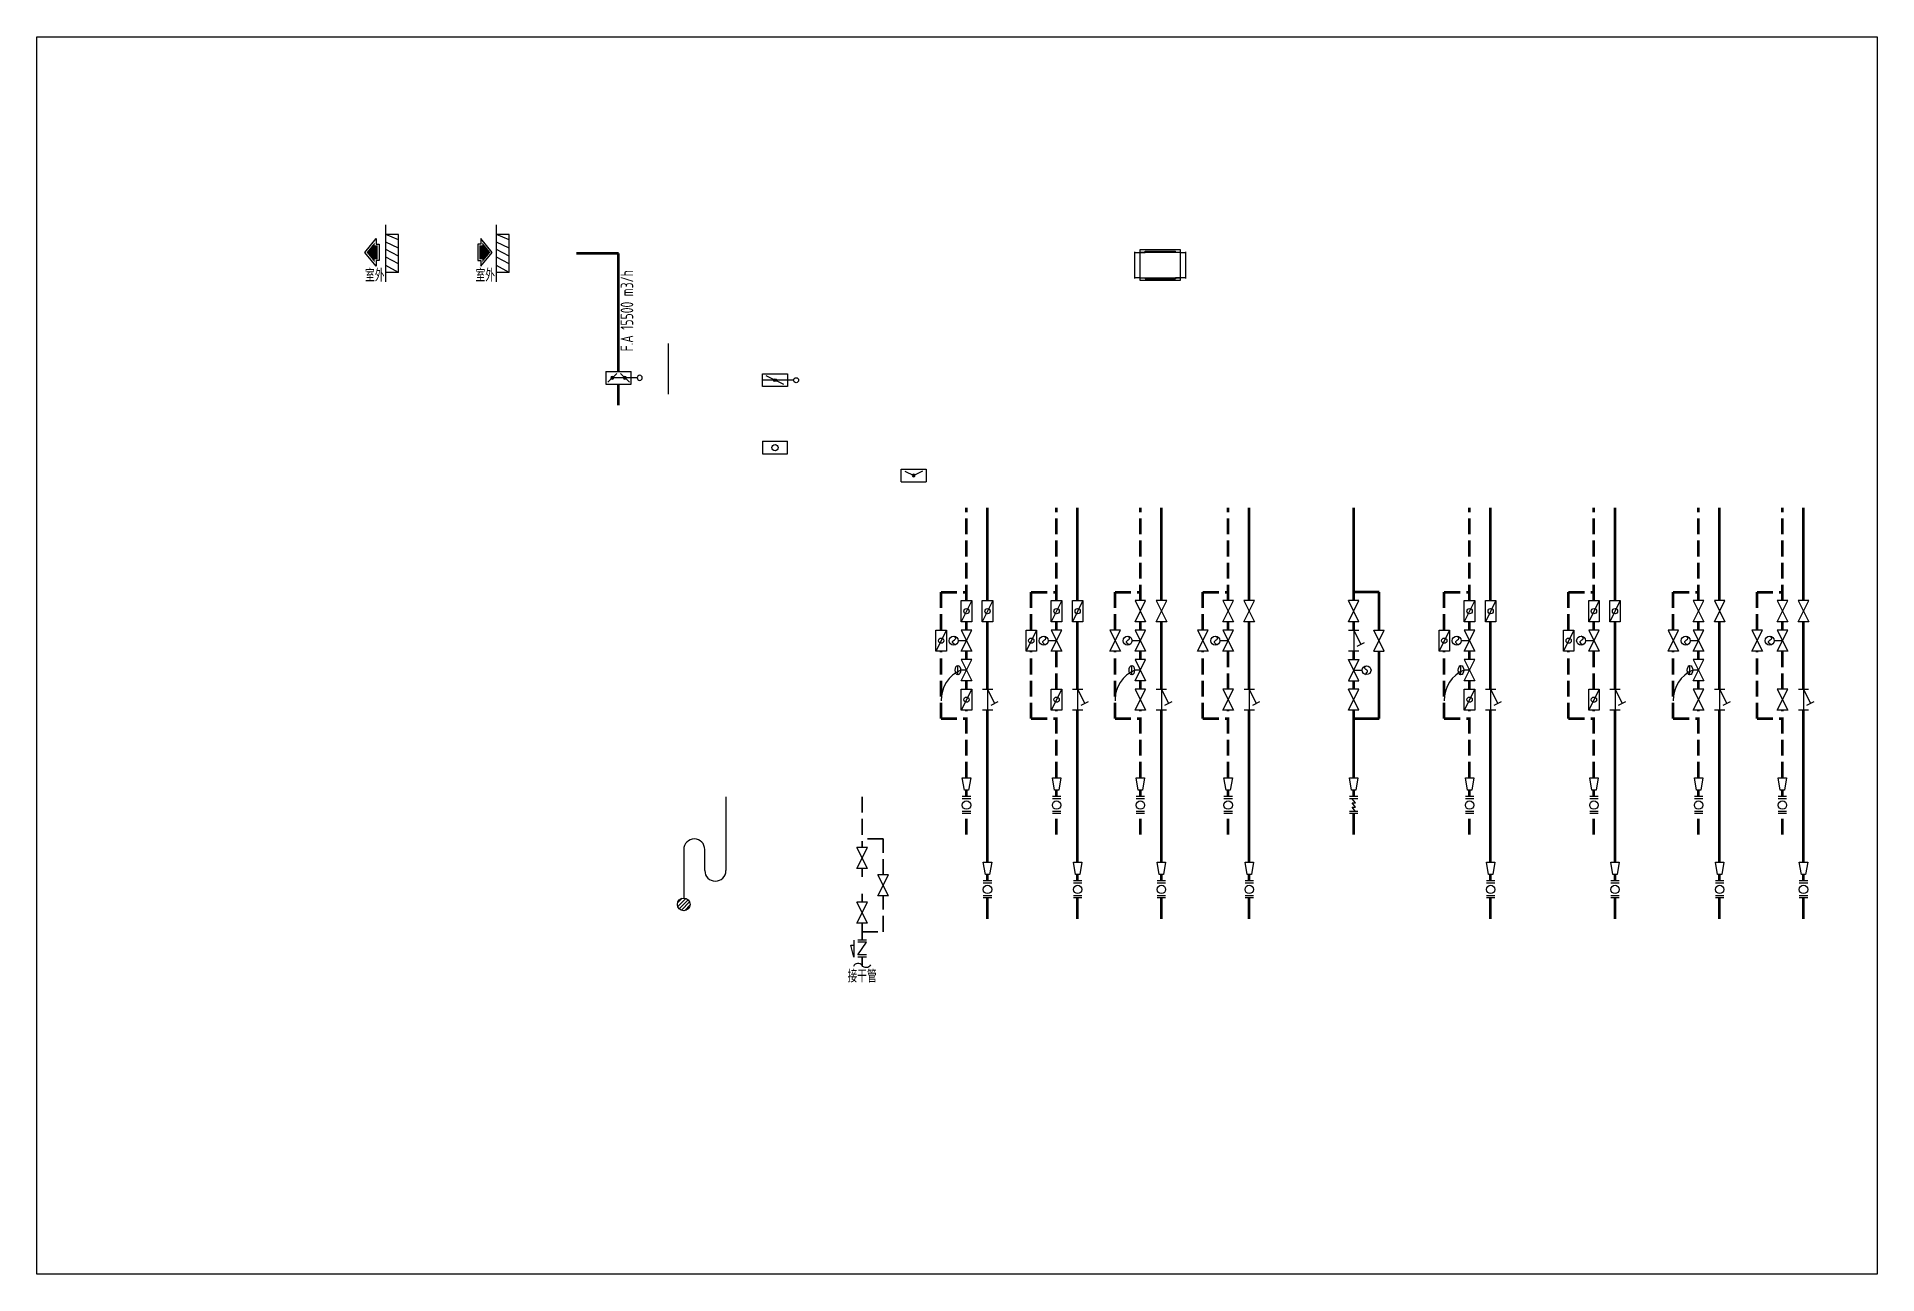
# Model space of a CAD drawing. Header units: millimetres. Extents: x -13522 to 160130, y -106845 to 23204.
# Drawn here: x 22810 to 66480, y -106845 to -77495 of the extents above; entities that cross this region are included whole.
import ezdxf
from ezdxf.enums import TextEntityAlignment as Align

# ---------------------------------------------------------------- set-up
doc = ezdxf.new("R2010")
doc.units = ezdxf.units.MM
doc.set_wipeout_variables(frame=1)
doc.linetypes.add('CONTINOUS', pattern=[0])
doc.linetypes.add('DASH', pattern=[0.35, 0.25, -0.1])
for name, color, linetype in [('0DataFlow-NsCAH', 7, 'Continuous'), ('0DataFlow-NsNT-AHU', 150, 'Continuous'), ('0DataFlow-NsNT-DUCT-DAMPER', 81, 'Continuous'), ('0DataFlow-NsNT-PIPE-TEXT', 2, 'Continuous'), ('0DataFlow-NsNT-PIPE-VALVE', 210, 'Continuous'), ('EQ-TH', 7, 'Continuous')]:
    doc.layers.add(name, color=color, linetype=linetype)
for name, color, linetype, lineweight in [('0DataFlow-NsNT-DUCT-F.A', 80, 'Continuous', 50), ('0DataFlow-NsNT-PIPE-HWR', 201, 'DASH', 50), ('0DataFlow-NsNT-PIPE-HWS', 201, 'Continuous', 50), ('0DataFlow-NsNT-PIPE-LS', 10, 'Continuous', 50), ('0DataFlow-NsNT-PIPE-LWR', 122, 'DASH', 50), ('0DataFlow-NsNT-PIPE-LWS', 122, 'Continuous', 50), ('0DataFlow-NsNT-PIPE-SC', 150, 'DASH', 35)]:
    doc.layers.add(name, color=color, linetype=linetype, lineweight=lineweight)
doc.styles.add('DataFlow', font='tssdeng.shx', dxfattribs={"width": 0.7, "bigfont": 'hztxt.shx'})

msp = doc.modelspace()

# ---------------------------------------------------------------- texts
at = {"style": 'DataFlow', "width": 0.7}
msp.add_text('F.A 15500 m3/h', height=300, rotation=90, dxfattribs=at).set_placement((36963, -84955))

# ---------------------------------------------------------------- blocks, each defined once
blk = doc.blocks.new('NsCAH-AHU-AirInlet')
blk.add_hatch(color=256).paths.add_polyline_path([(-442, 26), (-635, 261), (-635, 190), (-709, 190), (-709, -138), (-635, -138), (-635, -209)])
for p, q in [((-300, -675), (-300, 675)), ((0, 450), (-300, 450)), ((0, 319), (-300, 447)), ((0, -450), (0, 450)), ((0, 125), (-300, 268)), ((0, -61), (-300, 90)), ((0, -246), (-300, -91)), ((0, -450), (-300, -283)), ((0, -450), (-300, -450))]:
    blk.add_line(p, q)
at = {"color": 0, "linetype": 'ByBlock'}
blk.add_lwpolyline([(-400, 26), (-667, 351), (-667, 223), (-741, 223), (-741, -170), (-667, -170), (-667, -299)], close=True, dxfattribs=at)
at = {"color": 7, "style": 'DataFlow', "width": 0.7}
blk.add_text('室外', height=300, dxfattribs=at).set_placement((-796, -668))
at = {"layer": '0DataFlow-NsCAH', "style": 'DataFlow', "width": 0.7, "flags": 1}
for tag, p in [('VERSION', (0, 0)), ('SYSTEMNUM', (0, -300)), ('NOTE', (0, -600))]:
    blk.add_attdef(tag, p, '', height=200, dxfattribs=at)
blk = doc.blocks.new('NsCAH-AHU-AirOutlet')
blk.add_hatch(color=256).paths.add_polyline_path([(-762, 26), (-569, 261), (-569, 190), (-495, 190), (-495, -138), (-569, -138), (-569, -209)])
for p, q in [((-300, -675), (-300, 675)), ((0, 450), (-300, 450)), ((0, 319), (-300, 447)), ((0, -450), (0, 450)), ((0, 125), (-300, 268)), ((0, -61), (-300, 90)), ((0, -246), (-300, -91)), ((0, -450), (-300, -283)), ((0, -450), (-300, -450))]:
    blk.add_line(p, q)
at = {"color": 0, "linetype": 'ByBlock'}
blk.add_lwpolyline([(-804, 26), (-536, 351), (-536, 223), (-462, 223), (-462, -170), (-536, -170), (-536, -299)], close=True, dxfattribs=at)
at = {"color": 7, "style": 'DataFlow', "width": 0.7}
blk.add_text('室外', height=300, dxfattribs=at).set_placement((-796, -668))
at = {"layer": '0DataFlow-NsCAH', "style": 'DataFlow', "width": 0.7, "flags": 1}
for tag, p in [('VERSION', (0, 0)), ('SYSTEMNUM', (0, -300)), ('NOTE', (0, -600))]:
    blk.add_attdef(tag, p, '', height=200, dxfattribs=at)
blk = doc.blocks.new('NsCAH-AHU-Arrow')
blk.add_lwpolyline([(0, 400, 0, 0, 0), (0, -400, 107, 0, 0), (0, -800, 0, 0, 0)], format="xyseb")
at = {"layer": '0DataFlow-NsCAH', "style": 'DataFlow', "width": 0.7, "flags": 1}
for tag, p in [('VERSION', (0, 0)), ('SYSTEMNUM', (0, -300)), ('NOTE', (0, -600))]:
    blk.add_attdef(tag, p, '', height=200, dxfattribs=at)
blk = doc.blocks.new('NsCAH-AHU-Muffler')
blk.add_wipeout([(-600, 300), (600, 300), (600, -300), (-600, -300)])
for p, q in [((-600, -315), (-600, 315)), ((-600, 300), (-480, 300)), ((-480, 360), (-480, -360)), ((480, 360), (-480, 360)), ((-480, 300), (-360, 300)), ((-360, 300), (-360, 330)), ((360, 300), (360, 330)), ((480, 300), (360, 300)), ((480, -360), (480, 360)), ((480, 300), (600, 300)), ((600, 315), (600, -315)), ((-480, -300), (-600, -300)), ((-480, -300), (-360, -300)), ((-480, -360), (480, -360)), ((-360, -300), (-360, -330)), ((360, -300), (360, -330)), ((480, -300), (360, -300)), ((600, -300), (480, -300))]:
    blk.add_line(p, q)
at = {"extrusion": (0, 0, -1)}
for p, q in [((480, 300), (-480, 300)), ((-480, 300), (-480, -300)), ((480, -300), (480, 300)), ((-480, -300), (480, -300))]:
    blk.add_line(p, q, dxfattribs=at)
at = {"linetype": 'DASH'}
for p, q in [((-360, 330), (360, 330)), ((-360, -330), (360, -330))]:
    blk.add_line(p, q, dxfattribs=at)
at = {"layer": '0DataFlow-NsCAH', "style": 'DataFlow', "width": 0.7, "flags": 1}
for tag, p in [('VERSION', (0, 0)), ('SYSTEMNUM', (0, -300)), ('NOTE', (0, -600))]:
    blk.add_attdef(tag, p, '', height=200, dxfattribs=at)
blk = doc.blocks.new('00000561Cent_DN')
at = {"color": 0, "linetype": 'ByBlock', "lineweight": -2}
blk.add_line((175, 175), (-175, -175), dxfattribs=at)
for radius in [55.4, 37.5, 26.8]:
    blk.add_circle((0, 0), radius, dxfattribs=at)
blk = doc.blocks.new('00000561Cent')
blk.add_line((0, 250), (0, -250))
blk = doc.blocks.new('NsCAH-AHU-ElectricDamper')
at = {"layer": '0DataFlow-NsCAH', "style": 'DataFlow', "width": 0.7, "flags": 1}
blk.add_attdef('NOTE', (300, -750), '', height=200, dxfattribs=at)
blk.add_wipeout([(-300, 150), (300, 150), (300, -150), (-300, -150)])
at = {"linetype": 'ByBlock', "lineweight": -2}
for p, q in [((-300, 150), (300, 150)), ((-300, 150), (-300, -150)), ((45, 105), (255, -105)), ((300, -150), (300, 150)), ((-300, -150), (300, -150))]:
    blk.add_line(p, q, dxfattribs=at)
for p, q in [((300, 0), (0, 0)), ((440, 0), (300, 0))]:
    blk.add_line(p, q)
at = {"linetype": 'ByBlock', "lineweight": -2, "extrusion": (0, 0, -1)}
for major_axis, start_param, end_param in [((23.5, 23.5), 5.497787, 11.780972), ((15.9, -15.9), 3.926991, 10.210176), ((11.4, 11.4), 5.497787, 11.780972)]:
    blk.add_ellipse((150, 0), major_axis=major_axis, ratio=1, start_param=start_param, end_param=end_param, dxfattribs=at)
at = {"color": 0, "linetype": 'ByBlock', "lineweight": -2, "extrusion": (0, 0, -1)}
blk.add_ellipse((500, 0), major_axis=(-42.4, 42.4), ratio=1, start_param=0.785398, end_param=7.068583, dxfattribs=at)
at = {"xscale": -0.6, "yscale": 0.6, "rotation": 270}
for name, p in [('00000561Cent_DN', (-150, 0)), ('00000561Cent', (0, 0))]:
    blk.add_blockref(name, p, dxfattribs=at)
at = {"layer": '0DataFlow-NsCAH', "style": 'DataFlow', "width": 0.7, "flags": 1}
for tag, p in [('VERSION', (300, -150)), ('SYSTEMNUM', (300, -450))]:
    blk.add_attdef(tag, p, '', height=200, dxfattribs=at)
blk = doc.blocks.new('NsCAH-AHU-ButterflyValve')
at = {"layer": '0DataFlow-NsCAH', "style": 'DataFlow', "width": 0.7, "flags": 1}
blk.add_attdef('NOTE', (300, -750), '', height=200, dxfattribs=at)
blk.add_wipeout([(-300, 150), (300, 150), (300, -150), (-300, -150)])
for p, q in [((-300, 150), (300, 150)), ((-300, -150), (-300, 150)), ((300, 0), (-300, 0)), ((300, 150), (300, -150)), ((440, 0), (300, 0)), ((300, -150), (-300, -150))]:
    blk.add_line(p, q)
at = {"linetype": 'ByBlock', "lineweight": -2}
blk.add_line((210, -105), (-210, 105), dxfattribs=at)
for centre, major_axis, start_param, end_param in [((0, 0), (23.5, -23.5), 5.497787, 11.780972), ((0, 0), (11.4, -11.4), 5.497787, 11.780972), ((500, 0), (42.4, 42.4), 3.926991, 10.210176)]:
    blk.add_ellipse(centre, major_axis=major_axis, ratio=1, start_param=start_param, end_param=end_param, dxfattribs=at)
at = {"layer": '0DataFlow-NsCAH', "style": 'DataFlow', "width": 0.7, "flags": 1}
for tag, p in [('VERSION', (300, -150)), ('SYSTEMNUM', (300, -450))]:
    blk.add_attdef(tag, p, '', height=200, dxfattribs=at)
blk = doc.blocks.new('NsCAH-AHU-FireDamper')
at = {"layer": '0DataFlow-NsCAH', "style": 'DataFlow', "width": 0.7, "flags": 1}
blk.add_attdef('NOTE', (300, -750), '', height=200, dxfattribs=at)
blk.add_wipeout([(-300, 150), (300, 150), (300, -150), (-300, -150)])
at = {"linetype": 'ByBlock', "lineweight": -2}
for p, q in [((-300, 150), (-300, -150)), ((-300, 150), (300, 150)), ((300, -150), (300, 150)), ((-300, -150), (300, -150))]:
    blk.add_line(p, q, dxfattribs=at)
blk.add_ellipse((0, 0), major_axis=(53, -53), ratio=1, start_param=5.497787, end_param=11.780972, dxfattribs=at)
at = {"layer": '0DataFlow-NsCAH', "style": 'DataFlow', "width": 0.7, "flags": 1}
for tag, p in [('VERSION', (300, -150)), ('SYSTEMNUM', (300, -450))]:
    blk.add_attdef(tag, p, '', height=200, dxfattribs=at)
blk = doc.blocks.new('*U781')
at = {"color": 2}
for p, q in [((100, 900), (-100, 900)), ((100, 850), (-100, 850)), ((100, 550), (-100, 550)), ((100, 500), (-100, 500)), ((41, 750), (-34, 850)), ((41, 650), (-34, 750)), ((-34, 750), (41, 750)), ((41, 550), (-34, 650)), ((-34, 650), (41, 650))]:
    blk.add_line(p, q, dxfattribs=at)
blk.add_lwpolyline([(-50, 1050), (-100, 1350), (100, 1350), (50, 1050), (-50, 1050)], dxfattribs=at)
at = {"layer": '0DataFlow-NsNT-PIPE-LS'}
for p, q in [((0, 5550), (0, 7750)), ((600, 5750), (0, 5750)), ((600, 4850), (600, 5750)), ((0, 4850), (0, 5050)), ((0, 4150), (0, 4350)), ((600, 2750), (600, 4350)), ((0, 3450), (0, 3650)), ((0, 1350), (0, 2950)), ((0, 2750), (600, 2750)), ((0, 900), (0, 1050)), ((0, 0), (0, 500))]:
    blk.add_line(p, q, dxfattribs=at)
at = {"layer": '0DataFlow-NsNT-PIPE-VALVE'}
for p, q in [((125, 5550), (-125, 5550)), ((-125, 5050), (125, 5550)), ((125, 5050), (-125, 5550)), ((125, 5050), (-125, 5050)), ((-122, 4850), (123, 4850)), ((0, 4850), (0, 4350)), ((0, 4850), (167, 4508)), ((475, 4850), (725, 4850)), ((725, 4350), (475, 4850)), ((475, 4350), (725, 4850)), ((247, 4551), (75, 4459)), ((123, 4350), (-122, 4350)), ((475, 4350), (725, 4350)), ((125, 3450), (-125, 3450)), ((-125, 2950), (125, 3450)), ((125, 2950), (-125, 3450)), ((125, 2950), (-125, 2950))]:
    blk.add_line(p, q, dxfattribs=at)
at = {"layer": '0DataFlow-NsNT-PIPE-VALVE', "linetype": 'Continuous'}
for p, q in [((125, 3650), (-125, 4150)), ((125, 4150), (-125, 3650)), ((-125, 4150), (125, 4150)), ((-125, 3650), (125, 3650)), ((0, 3900), (198, 3900))]:
    blk.add_line(p, q, dxfattribs=at)
blk.add_circle((304, 3900), 106, dxfattribs=at)
blk.add_open_spline([(266, 3800), (302, 3828), (376, 3884), (216, 3946), (277, 3989), (301, 4006)], degree=3, knots=[0, 0, 0, 0, 101.94124, 206.887301, 276.364854, 276.364854, 276.364854, 276.364854], dxfattribs=at)
at = {"layer": '0DataFlow-NsNT-PIPE-VALVE'}
for p in [(0, 4850), (0, 4350)]:
    blk.add_point(p, dxfattribs=at)
at = {"style": 'DataFlow', "width": 0.7, "flags": 1}
for tag, p in [('VALVE_TAG', (-1500, 4600)), ('FLOW', (-1500, 4300)), ('DIAMETER', (-1500, 4000)), ('KV_C', (-1500, 3700)), ('NOTE1', (-1500, 3400)), ('NOTE2', (-1500, 3100)), ('RE-LS1', (0, -1300)), ('NOTE', (0, -1600))]:
    blk.add_attdef(tag, p, '', height=200, dxfattribs=at)
at = {"layer": '0DataFlow-NsCAH', "style": 'DataFlow', "width": 0.7, "flags": 1}
for tag, p in [('VERSION', (0, -700)), ('SYSTEMNUM', (0, -1000))]:
    blk.add_attdef(tag, p, '', height=200, dxfattribs=at)
at = {"layer": '0DataFlow-NsNT-PIPE-TEXT', "style": 'DataFlow', "width": 0.7}
for tag, p in [('LS_FLOW', (678, 6250)), ('LS', (328, 6250))]:
    blk.add_attdef(tag, p, '', height=300, rotation=90, dxfattribs=at)
blk = doc.blocks.new('$ThvacSys$00000040')
at = {"elevation": 0}
blk.add_lwpolyline([(7, -101, -0.575183), (0, 0, 0.604745), (-11, 101, 16.924828)], format="xyb", dxfattribs=at)
blk = doc.blocks.new('NsCAH-AHU-Pipe-SC')
at = {"layer": '0DataFlow-NsNT-PIPE-SC', "ltscale": 1500}
for p, q in [((0, 0), (0, -1200)), ((500, -1000), (0, -1000)), ((500, -1850), (500, -1000)), ((0, -2300), (0, -2500)), ((500, -3200), (500, -2350)), ((0, -3000), (0, -3200)), ((0, -3200), (500, -3200)), ((0, -3400), (0, -3200)), ((0, -4000), (0, -3800))]:
    blk.add_line(p, q, dxfattribs=at)
at = {"layer": '0DataFlow-NsNT-PIPE-SC', "ltscale": 1000}
blk.add_line((0, -1700), (0, -1901), dxfattribs=at)
at = {"layer": '0DataFlow-NsNT-PIPE-VALVE'}
for p, q in [((125, -1200), (-125, -1200)), ((-125, -1700), (125, -1200)), ((125, -1700), (-125, -1200)), ((125, -1700), (-125, -1700)), ((625, -1850), (375, -1850)), ((375, -2350), (625, -1850)), ((625, -2350), (375, -1850)), ((125, -2500), (-125, -2500)), ((-125, -3000), (125, -2500)), ((125, -3000), (-125, -2500)), ((625, -2350), (375, -2350)), ((125, -3000), (-125, -3000)), ((100, -3400), (-100, -3400)), ((100, -3800), (-100, -3800))]:
    blk.add_line(p, q, dxfattribs=at)
for points in [[(-200, -3400), (-200, -3800), (-268, -3521), (-200, -3521)], [(100, -3450), (-100, -3450)], [(100, -3750), (-100, -3750), (100, -3450)]]:
    blk.add_lwpolyline(points, dxfattribs=at)
at = {"layer": 'EQ-TH', "xscale": 2, "yscale": 2, "zscale": 2, "rotation": 90}
blk.add_blockref('$ThvacSys$00000040', (0, -4000, 0), dxfattribs=at)
at = {"style": 'DataFlow', "width": 0.7, "flags": 1}
for tag, p in [('RE-SC', (750, -800)), ('NOTE', (750, -1100))]:
    blk.add_attdef(tag, p, '', height=200, dxfattribs=at)
at = {"layer": '0DataFlow-NsCAH', "style": 'DataFlow', "width": 0.7, "flags": 1}
for tag, p in [('VERSION', (750, -200)), ('SYSTEMNUM', (750, -500))]:
    blk.add_attdef(tag, p, '', height=200, dxfattribs=at)
at = {"layer": '0DataFlow-NsNT-PIPE-TEXT', "style": 'DataFlow', "width": 0.7}
blk.add_text('接干管', height=300, dxfattribs=at).set_placement((0, -4404), align=Align.CENTER)
blk.add_attdef('DIAMETER', (-185, -2056), '', height=300, rotation=90, dxfattribs=at)
blk = doc.blocks.new('NsCAH-AHU-Pipe-SCStraight')
h = blk.add_hatch()
h.set_pattern_fill('ANSI31', color=256, scale=500, style=0)
h.set_pattern_definition([(45, (-234568, -263669.21), (-44.194174, 44.194174), [])])
edge = h.paths.add_edge_path()
edge.add_arc((-1000, -2551), 150, 0, 360)
at = {"color": 171, "ltscale": 5}
for p, q in [((0, 0), (0, -1750)), ((-1000, -1250), (-1000, -2401)), ((-500, -1750), (-500, -1250))]:
    blk.add_line(p, q, dxfattribs=at)
blk.add_circle((-1000, -2551), 150)
for centre, start, end in [((-750, -1250), 0, 180), ((-250, -1750), 180, 0)]:
    blk.add_arc(centre, 250, start, end, dxfattribs=at)
at = {"style": 'DataFlow', "width": 0.7, "flags": 1}
for tag, p in [('RE-C', (750, -800)), ('NOTE', (750, -1100))]:
    blk.add_attdef(tag, p, '', height=200, dxfattribs=at)
at = {"layer": '0DataFlow-NsCAH', "style": 'DataFlow', "width": 0.7, "flags": 1}
for tag, p in [('VERSION', (750, -200)), ('SYSTEMNUM', (750, -500))]:
    blk.add_attdef(tag, p, '', height=200, dxfattribs=at)
at = {"layer": '0DataFlow-NsNT-PIPE-TEXT', "style": 'DataFlow', "width": 0.7}
blk.add_attdef('DIAMETER', (-95, -1572), '', height=300, rotation=90, dxfattribs=at)
blk = doc.blocks.new('NsCAH-AHU-CheckValve')
at = {"layer": '0DataFlow-NsCAH', "style": 'DataFlow', "width": 0.7, "flags": 1}
blk.add_attdef('NOTE', (300, -750), '', height=200, dxfattribs=at)
blk.add_wipeout([(-300, 150), (300, 150), (300, -150), (-300, -150)])
at = {"linetype": 'ByBlock', "lineweight": -2}
for p, q in [((-300, 150), (300, 150)), ((-300, -150), (-300, 150)), ((-210, 105), (0, 0)), ((210, 105), (0, 0)), ((300, 150), (300, -150)), ((-300, -150), (300, -150))]:
    blk.add_line(p, q, dxfattribs=at)
at = {"linetype": 'ByBlock', "lineweight": -2, "extrusion": (0, 0, -1)}
for major_axis in [(23.5, 23.5), (11.4, 11.4)]:
    blk.add_ellipse((0, 0), major_axis=major_axis, ratio=1, dxfattribs=at)
blk.add_ellipse((0, 0), major_axis=(15.9, -15.9), ratio=1, start_param=1.570796326793982, end_param=7.853981633973568, dxfattribs=at)
at = {"layer": '0DataFlow-NsCAH', "style": 'DataFlow', "width": 0.7, "flags": 1}
for tag, p in [('VERSION', (300, -150)), ('SYSTEMNUM', (300, -450))]:
    blk.add_attdef(tag, p, '', height=200, dxfattribs=at)
blk = doc.blocks.new('NsCAH-AHU-Pipe-HW-ButterflyNoPd')
at = {"color": 2}
for p, q in [((-400, 2900), (-600, 2900)), ((-400, 2850), (-600, 2850)), ((-400, 2550), (-600, 2550)), ((-400, 2500), (-600, 2500)), ((100, 900), (-100, 900)), ((100, 850), (-100, 850)), ((100, 550), (-100, 550)), ((100, 500), (-100, 500))]:
    blk.add_line(p, q, dxfattribs=at)
for points in [[(-550, 3050), (-600, 3350), (-400, 3350), (-450, 3050), (-550, 3050)], [(-50, 1050), (-100, 1350), (100, 1350), (50, 1050), (-50, 1050)]]:
    blk.add_lwpolyline(points, dxfattribs=at)
for centre in [(-500, 2700), (0, 700)]:
    blk.add_circle(centre, 100, dxfattribs=at)
at = {"layer": '0DataFlow-NsNT-PIPE-HWR', "ltscale": 1500}
for p, q in [((-500, 7550), (-500, 9750)), ((-1100, 6850), (-1100, 7750)), ((-1100, 7750), (-500, 7750)), ((-500, 6850), (-500, 7050)), ((-1100, 4750), (-1100, 6350)), ((-500, 5450), (-500, 6350)), ((-500, 3350), (-500, 4950)), ((-1100, 4750), (-500, 4750)), ((-500, 2900), (-500, 3050)), ((-500, 2000), (-500, 2500))]:
    blk.add_line(p, q, dxfattribs=at)
at = {"layer": '0DataFlow-NsNT-PIPE-HWS', "ltscale": 3000}
for p, q in [((0, 7550), (0, 9750)), ((0, 5450), (0, 7050)), ((0, 1350), (0, 4950)), ((0, 900), (0, 1050)), ((0, 0), (0, 500))]:
    blk.add_line(p, q, dxfattribs=at)
at = {"layer": '0DataFlow-NsNT-PIPE-VALVE', "linetype": 'CONTINOUS'}
for p, q in [((-375, 7550), (-625, 7050)), ((125, 7550), (-125, 7050)), ((-975, 6850), (-1225, 6350)), ((-375, 5450), (-625, 4950))]:
    blk.add_line(p, q, dxfattribs=at)
at = {"layer": '0DataFlow-NsNT-PIPE-VALVE', "linetype": 'Continuous'}
for p, q in [((-500, 6600), (-698, 6600)), ((-625, 6350), (-375, 6850)), ((-625, 6850), (-375, 6350)), ((-375, 6850), (-625, 6850)), ((-375, 6350), (-625, 6350))]:
    blk.add_line(p, q, dxfattribs=at)
at = {"layer": '0DataFlow-NsNT-PIPE-VALVE'}
for p, q in [((-122, 5450), (123, 5450)), ((0, 5450), (0, 4950)), ((0, 5450), (167, 5108)), ((123, 4950), (-122, 4950)), ((247, 5151), (75, 5059))]:
    blk.add_line(p, q, dxfattribs=at)
at = {"layer": '0DataFlow-NsNT-PIPE-VALVE', "linetype": 'CONTINOUS'}
for points in [[(-375, 7550), (-375, 7050), (-625, 7050), (-625, 7550)], [(125, 7550), (125, 7050), (-125, 7050), (-125, 7550)], [(-975, 6850), (-975, 6350), (-1225, 6350), (-1225, 6850)], [(-375, 5450), (-375, 4950), (-625, 4950), (-625, 5450)]]:
    blk.add_lwpolyline(points, close=True, dxfattribs=at)
for centre in [(-500, 7300), (0, 7300), (-1100, 6600), (-500, 5200)]:
    blk.add_circle(centre, 62.5, dxfattribs=at)
at = {"layer": '0DataFlow-NsNT-PIPE-VALVE', "linetype": 'Continuous'}
blk.add_circle((-804, 6600), 106, dxfattribs=at)
blk.add_spline([(-766, 6500), (-828, 6581), (-754, 6655), (-801, 6706)], degree=3, dxfattribs=at)
at = {"layer": '0DataFlow-NsNT-PIPE-VALVE'}
for p in [(0, 5450), (0, 4950)]:
    blk.add_point(p, dxfattribs=at)
at = {"style": 'DataFlow', "width": 0.7, "flags": 1}
for tag, p in [('VALVE_TAG', (-2600, 6600)), ('FLOW', (-2600, 6300)), ('DIAMETER', (-2600, 6000)), ('KV_C', (-2600, 5700)), ('NOTE1', (-2600, 5400)), ('NOTE2', (-2600, 5100)), ('RE-HW', (0, -1300)), ('RE-VALVE', (0, -1600)), ('RE-HW-DDPBV', (0, -1900)), ('NOTE', (0, -2200))]:
    blk.add_attdef(tag, p, '', height=200, dxfattribs=at)
at = {"layer": '0DataFlow-NsCAH', "style": 'DataFlow', "width": 0.7, "flags": 1}
for tag, p in [('VERSION', (0, -700)), ('SYSTEMNUM', (0, -1000))]:
    blk.add_attdef(tag, p, '', height=200, dxfattribs=at)
at = {"layer": '0DataFlow-NsNT-PIPE-TEXT', "style": 'DataFlow', "width": 0.7}
for tag, p in [('HWR_FLOW', (-594, 8250)), ('HWS_FLOW', (678, 8250)), ('HWR', (-944, 8250)), ('HWS', (328, 8250))]:
    blk.add_attdef(tag, p, '', height=300, rotation=90, dxfattribs=at)
blk = doc.blocks.new('NsCAH-AHU-Pipe-HW-Butterfly')
at = {"color": 2}
for p, q in [((-400, 2900), (-600, 2900)), ((-400, 2850), (-600, 2850)), ((-400, 2550), (-600, 2550)), ((-400, 2500), (-600, 2500)), ((100, 900), (-100, 900)), ((100, 850), (-100, 850)), ((100, 550), (-100, 550)), ((100, 500), (-100, 500))]:
    blk.add_line(p, q, dxfattribs=at)
for points in [[(-550, 3050), (-600, 3350), (-400, 3350), (-450, 3050), (-550, 3050)], [(-50, 1050), (-100, 1350), (100, 1350), (50, 1050), (-50, 1050)]]:
    blk.add_lwpolyline(points, dxfattribs=at)
for centre in [(-500, 2700), (0, 700)]:
    blk.add_circle(centre, 100, dxfattribs=at)
at = {"layer": '0DataFlow-NsNT-PIPE-HWR', "ltscale": 1500}
for p, q in [((-500, 7550), (-500, 9750)), ((-1100, 6850), (-1100, 7750)), ((-1100, 7750), (-500, 7750)), ((-500, 6850), (-500, 7050)), ((-1100, 4750), (-1100, 6350)), ((-500, 6150), (-500, 6350)), ((-500, 5450), (-500, 5650)), ((-500, 3350), (-500, 4950)), ((-1100, 4750), (-500, 4750)), ((-500, 2900), (-500, 3050)), ((-500, 2000), (-500, 2500))]:
    blk.add_line(p, q, dxfattribs=at)
at = {"layer": '0DataFlow-NsNT-PIPE-HWS', "ltscale": 3000}
for p, q in [((0, 7550), (0, 9750)), ((0, 5450), (0, 7050)), ((0, 1350), (0, 4950)), ((0, 900), (0, 1050)), ((0, 0), (0, 500))]:
    blk.add_line(p, q, dxfattribs=at)
at = {"layer": '0DataFlow-NsNT-PIPE-VALVE', "linetype": 'CONTINOUS'}
for p, q in [((-375, 7550), (-625, 7050)), ((125, 7550), (-125, 7050)), ((-975, 6850), (-1225, 6350)), ((-375, 5450), (-625, 4950))]:
    blk.add_line(p, q, dxfattribs=at)
at = {"layer": '0DataFlow-NsNT-PIPE-VALVE', "linetype": 'Continuous'}
for p, q in [((-500, 6600), (-698, 6600)), ((-625, 6350), (-375, 6850)), ((-625, 6850), (-375, 6350)), ((-375, 6850), (-625, 6850)), ((-375, 6350), (-625, 6350)), ((-375, 6150), (-625, 6150)), ((-625, 6150), (-375, 5650)), ((-625, 5650), (-375, 6150)), ((-704, 5790), (-704, 6010)), ((-500, 5900), (-639, 5900)), ((-375, 5650), (-625, 5650))]:
    blk.add_line(p, q, dxfattribs=at)
at = {"layer": '0DataFlow-NsNT-PIPE-VALVE'}
for p, q in [((-122, 5450), (123, 5450)), ((0, 5450), (0, 4950)), ((0, 5450), (167, 5108)), ((123, 4950), (-122, 4950)), ((247, 5151), (75, 5059))]:
    blk.add_line(p, q, dxfattribs=at)
at = {"layer": '0DataFlow-NsNT-PIPE-VALVE', "linetype": 'CONTINOUS'}
for points in [[(-375, 7550), (-375, 7050), (-625, 7050), (-625, 7550)], [(125, 7550), (125, 7050), (-125, 7050), (-125, 7550)], [(-975, 6850), (-975, 6350), (-1225, 6350), (-1225, 6850)], [(-375, 5450), (-375, 4950), (-625, 4950), (-625, 5450)]]:
    blk.add_lwpolyline(points, close=True, dxfattribs=at)
for centre in [(-500, 7300), (0, 7300), (-1100, 6600), (-500, 5200)]:
    blk.add_circle(centre, 62.5, dxfattribs=at)
at = {"layer": '0DataFlow-NsNT-PIPE-VALVE', "linetype": 'Continuous'}
blk.add_circle((-804, 6600), 106, dxfattribs=at)
at = {"layer": '0DataFlow-NsNT-PIPE-VALVE'}
blk.add_arc((-344, 5204), 756, 112.3258, 182.2633, dxfattribs=at)
at = {"layer": '0DataFlow-NsNT-PIPE-VALVE', "linetype": 'Continuous'}
blk.add_ellipse((-704, 5900), major_axis=(0, -110), ratio=0.587071, dxfattribs=at)
blk.add_spline([(-766, 6500), (-828, 6581), (-754, 6655), (-801, 6706)], degree=3, dxfattribs=at)
at = {"layer": '0DataFlow-NsNT-PIPE-VALVE'}
for p in [(0, 5450), (0, 4950)]:
    blk.add_point(p, dxfattribs=at)
at = {"style": 'DataFlow', "width": 0.7, "flags": 1}
for tag, p in [('VALVE_TAG', (-2600, 6600)), ('FLOW', (-2600, 6300)), ('DIAMETER', (-2600, 6000)), ('KV_C', (-2600, 5700)), ('NOTE1', (-2600, 5400)), ('NOTE2', (-2600, 5100)), ('RE-HW', (0, -1300)), ('RE-VALVE', (0, -1600)), ('RE-HW-DDPBV', (0, -1900)), ('NOTE', (0, -2200))]:
    blk.add_attdef(tag, p, '', height=200, dxfattribs=at)
at = {"layer": '0DataFlow-NsCAH', "style": 'DataFlow', "width": 0.7, "flags": 1}
for tag, p in [('VERSION', (0, -700)), ('SYSTEMNUM', (0, -1000))]:
    blk.add_attdef(tag, p, '', height=200, dxfattribs=at)
at = {"layer": '0DataFlow-NsNT-PIPE-TEXT', "style": 'DataFlow', "width": 0.7}
for tag, p in [('HWR_FLOW', (-594, 8250)), ('HWS_FLOW', (678, 8250)), ('HWR', (-944, 8250)), ('HWS', (328, 8250))]:
    blk.add_attdef(tag, p, '', height=300, rotation=90, dxfattribs=at)
blk = doc.blocks.new('NsCAH-AHU-Pipe-LW-Butterfly')
at = {"color": 2}
for p, q in [((-400, 2900), (-600, 2900)), ((-400, 2850), (-600, 2850)), ((-400, 2550), (-600, 2550)), ((-400, 2500), (-600, 2500)), ((100, 900), (-100, 900)), ((100, 850), (-100, 850)), ((100, 550), (-100, 550)), ((100, 500), (-100, 500))]:
    blk.add_line(p, q, dxfattribs=at)
for points in [[(-550, 3050), (-600, 3350), (-400, 3350), (-450, 3050), (-550, 3050)], [(-50, 1050), (-100, 1350), (100, 1350), (50, 1050), (-50, 1050)]]:
    blk.add_lwpolyline(points, dxfattribs=at)
for centre in [(-500, 2700), (0, 700)]:
    blk.add_circle(centre, 100, dxfattribs=at)
at = {"layer": '0DataFlow-NsNT-PIPE-LWR', "ltscale": 1500}
for p, q in [((-500, 7550), (-500, 9750)), ((-1100, 6850), (-1100, 7750)), ((-1100, 7750), (-500, 7750)), ((-500, 6850), (-500, 7050)), ((-1100, 4750), (-1100, 6350)), ((-500, 6150), (-500, 6350)), ((-500, 5450), (-500, 5650)), ((-500, 3350), (-500, 4950)), ((-1100, 4750), (-500, 4750)), ((-500, 2900), (-500, 3050)), ((-500, 2000), (-500, 2500))]:
    blk.add_line(p, q, dxfattribs=at)
at = {"layer": '0DataFlow-NsNT-PIPE-LWS', "ltscale": 3000}
for p, q in [((0, 7550), (0, 9750)), ((0, 5450), (0, 7050)), ((0, 1350), (0, 4950)), ((0, 900), (0, 1050)), ((0, 0), (0, 500))]:
    blk.add_line(p, q, dxfattribs=at)
at = {"layer": '0DataFlow-NsNT-PIPE-VALVE', "linetype": 'CONTINOUS'}
for p, q in [((-375, 7550), (-625, 7050)), ((125, 7550), (-125, 7050)), ((-975, 6850), (-1225, 6350)), ((-375, 5450), (-625, 4950))]:
    blk.add_line(p, q, dxfattribs=at)
at = {"layer": '0DataFlow-NsNT-PIPE-VALVE', "linetype": 'Continuous'}
for p, q in [((-500, 6600), (-698, 6600)), ((-625, 6350), (-375, 6850)), ((-625, 6850), (-375, 6350)), ((-375, 6850), (-625, 6850)), ((-375, 6350), (-625, 6350)), ((-375, 6150), (-625, 6150)), ((-625, 6150), (-375, 5650)), ((-625, 5650), (-375, 6150)), ((-704, 5790), (-704, 6010)), ((-500, 5900), (-639, 5900)), ((-375, 5650), (-625, 5650))]:
    blk.add_line(p, q, dxfattribs=at)
at = {"layer": '0DataFlow-NsNT-PIPE-VALVE'}
for p, q in [((-122, 5450), (123, 5450)), ((0, 5450), (0, 4950)), ((0, 5450), (167, 5108)), ((123, 4950), (-122, 4950)), ((247, 5151), (75, 5059))]:
    blk.add_line(p, q, dxfattribs=at)
at = {"layer": '0DataFlow-NsNT-PIPE-VALVE', "linetype": 'CONTINOUS'}
for points in [[(-375, 7550), (-375, 7050), (-625, 7050), (-625, 7550)], [(125, 7550), (125, 7050), (-125, 7050), (-125, 7550)], [(-975, 6850), (-975, 6350), (-1225, 6350), (-1225, 6850)], [(-375, 5450), (-375, 4950), (-625, 4950), (-625, 5450)]]:
    blk.add_lwpolyline(points, close=True, dxfattribs=at)
for centre in [(-500, 7300), (0, 7300), (-1100, 6600), (-500, 5200)]:
    blk.add_circle(centre, 62.5, dxfattribs=at)
at = {"layer": '0DataFlow-NsNT-PIPE-VALVE', "linetype": 'Continuous'}
blk.add_circle((-804, 6600), 106, dxfattribs=at)
at = {"layer": '0DataFlow-NsNT-PIPE-VALVE'}
blk.add_arc((-344, 5200), 756, 112.3258, 182.2633, dxfattribs=at)
at = {"layer": '0DataFlow-NsNT-PIPE-VALVE', "linetype": 'Continuous'}
blk.add_ellipse((-704, 5900), major_axis=(0, -110), ratio=0.587071, dxfattribs=at)
blk.add_spline([(-766, 6500), (-828, 6581), (-754, 6655), (-801, 6706)], degree=3, dxfattribs=at)
at = {"layer": '0DataFlow-NsNT-PIPE-VALVE'}
for p in [(0, 5450), (0, 4950)]:
    blk.add_point(p, dxfattribs=at)
at = {"style": 'DataFlow', "width": 0.7, "flags": 1}
for tag, p in [('VALVE_TAG', (-2600, 6600)), ('FLOW', (-2600, 6300)), ('DIAMETER', (-2600, 6000)), ('KV_C', (-2600, 5700)), ('NOTE1', (-2600, 5400)), ('NOTE2', (-2600, 5100)), ('RE-LW', (0, -1300)), ('RE-VALVE', (0, -1600)), ('RE-LW-DDPBV', (0, -1900)), ('NOTE', (0, -2200))]:
    blk.add_attdef(tag, p, '', height=200, dxfattribs=at)
at = {"layer": '0DataFlow-NsCAH', "style": 'DataFlow', "width": 0.7, "flags": 1}
for tag, p in [('VERSION', (0, -700)), ('SYSTEMNUM', (0, -1000))]:
    blk.add_attdef(tag, p, '', height=200, dxfattribs=at)
at = {"layer": '0DataFlow-NsNT-PIPE-TEXT', "style": 'DataFlow', "width": 0.7}
for tag, p in [('LWR_FLOW', (-594, 8275)), ('LWS_FLOW', (678, 8275)), ('LWR', (-944, 8275)), ('LWS', (328, 8275))]:
    blk.add_attdef(tag, p, '', height=300, rotation=90, dxfattribs=at)
blk = doc.blocks.new('NsCAH-AHU-Pipe-LW-ButterflyNoPd')
at = {"color": 2}
for p, q in [((-400, 2900), (-600, 2900)), ((-400, 2850), (-600, 2850)), ((-400, 2550), (-600, 2550)), ((-400, 2500), (-600, 2500)), ((100, 900), (-100, 900)), ((100, 850), (-100, 850)), ((100, 550), (-100, 550)), ((100, 500), (-100, 500))]:
    blk.add_line(p, q, dxfattribs=at)
for points in [[(-550, 3050), (-600, 3350), (-400, 3350), (-450, 3050), (-550, 3050)], [(-50, 1050), (-100, 1350), (100, 1350), (50, 1050), (-50, 1050)]]:
    blk.add_lwpolyline(points, dxfattribs=at)
for centre in [(-500, 2700), (0, 700)]:
    blk.add_circle(centre, 100, dxfattribs=at)
at = {"layer": '0DataFlow-NsNT-PIPE-LWR', "ltscale": 1500}
for p, q in [((-500, 7550), (-500, 9750)), ((-1100, 6850), (-1100, 7750)), ((-1100, 7750), (-500, 7750)), ((-500, 6850), (-500, 7050)), ((-1100, 4750), (-1100, 6350)), ((-500, 5450), (-500, 6350)), ((-500, 3350), (-500, 4950)), ((-1100, 4750), (-500, 4750)), ((-500, 2900), (-500, 3050)), ((-500, 2000), (-500, 2500))]:
    blk.add_line(p, q, dxfattribs=at)
at = {"layer": '0DataFlow-NsNT-PIPE-LWS', "ltscale": 3000}
for p, q in [((0, 7550), (0, 9750)), ((0, 5450), (0, 7050)), ((0, 1350), (0, 4950)), ((0, 900), (0, 1050)), ((0, 0), (0, 500))]:
    blk.add_line(p, q, dxfattribs=at)
at = {"layer": '0DataFlow-NsNT-PIPE-VALVE', "linetype": 'CONTINOUS'}
for p, q in [((-375, 7550), (-625, 7050)), ((125, 7550), (-125, 7050)), ((-975, 6850), (-1225, 6350)), ((-375, 5450), (-625, 4950))]:
    blk.add_line(p, q, dxfattribs=at)
at = {"layer": '0DataFlow-NsNT-PIPE-VALVE', "linetype": 'Continuous'}
for p, q in [((-500, 6600), (-698, 6600)), ((-625, 6350), (-375, 6850)), ((-625, 6850), (-375, 6350)), ((-375, 6850), (-625, 6850)), ((-375, 6350), (-625, 6350))]:
    blk.add_line(p, q, dxfattribs=at)
at = {"layer": '0DataFlow-NsNT-PIPE-VALVE'}
for p, q in [((-122, 5450), (123, 5450)), ((0, 5450), (0, 4950)), ((0, 5450), (167, 5108)), ((123, 4950), (-122, 4950)), ((247, 5151), (75, 5059))]:
    blk.add_line(p, q, dxfattribs=at)
at = {"layer": '0DataFlow-NsNT-PIPE-VALVE', "linetype": 'CONTINOUS'}
for points in [[(-375, 7550), (-375, 7050), (-625, 7050), (-625, 7550)], [(125, 7550), (125, 7050), (-125, 7050), (-125, 7550)], [(-975, 6850), (-975, 6350), (-1225, 6350), (-1225, 6850)], [(-375, 5450), (-375, 4950), (-625, 4950), (-625, 5450)]]:
    blk.add_lwpolyline(points, close=True, dxfattribs=at)
for centre in [(-500, 7300), (0, 7300), (-1100, 6600), (-500, 5200)]:
    blk.add_circle(centre, 62.5, dxfattribs=at)
at = {"layer": '0DataFlow-NsNT-PIPE-VALVE', "linetype": 'Continuous'}
blk.add_circle((-804, 6600), 106, dxfattribs=at)
blk.add_spline([(-766, 6500), (-828, 6581), (-754, 6655), (-801, 6706)], degree=3, dxfattribs=at)
at = {"layer": '0DataFlow-NsNT-PIPE-VALVE'}
for p in [(0, 5450), (0, 4950)]:
    blk.add_point(p, dxfattribs=at)
at = {"style": 'DataFlow', "width": 0.7, "flags": 1}
for tag, p in [('VALVE_TAG', (-2600, 6600)), ('FLOW', (-2600, 6300)), ('DIAMETER', (-2600, 6000)), ('KV_C', (-2600, 5700)), ('NOTE1', (-2600, 5400)), ('NOTE2', (-2600, 5100)), ('RE-LW', (0, -1300)), ('RE-VALVE', (0, -1600)), ('RE-LW-DDPBV', (0, -1900)), ('NOTE', (0, -2200))]:
    blk.add_attdef(tag, p, '', height=200, dxfattribs=at)
at = {"layer": '0DataFlow-NsCAH', "style": 'DataFlow', "width": 0.7, "flags": 1}
for tag, p in [('VERSION', (0, -700)), ('SYSTEMNUM', (0, -1000))]:
    blk.add_attdef(tag, p, '', height=200, dxfattribs=at)
at = {"layer": '0DataFlow-NsNT-PIPE-TEXT', "style": 'DataFlow', "width": 0.7}
for tag, p in [('LWR_FLOW', (-594, 8275)), ('LWS_FLOW', (678, 8275)), ('LWR', (-944, 8275)), ('LWS', (328, 8275))]:
    blk.add_attdef(tag, p, '', height=300, rotation=90, dxfattribs=at)
blk = doc.blocks.new('NsCAH-AHU-Pipe-LW-ShutoffNoPd')
at = {"color": 2}
for p, q in [((-400, 2900), (-600, 2900)), ((-400, 2850), (-600, 2850)), ((-400, 2550), (-600, 2550)), ((-400, 2500), (-600, 2500)), ((100, 900), (-100, 900)), ((100, 850), (-100, 850)), ((100, 550), (-100, 550)), ((100, 500), (-100, 500))]:
    blk.add_line(p, q, dxfattribs=at)
for points in [[(-550, 3050), (-600, 3350), (-400, 3350), (-450, 3050), (-550, 3050)], [(-50, 1050), (-100, 1350), (100, 1350), (50, 1050), (-50, 1050)]]:
    blk.add_lwpolyline(points, dxfattribs=at)
for centre in [(-500, 2700), (0, 700)]:
    blk.add_circle(centre, 100, dxfattribs=at)
at = {"layer": '0DataFlow-NsNT-PIPE-LWR', "ltscale": 1500}
for p, q in [((-500, 7550), (-500, 9750)), ((-1100, 6850), (-1100, 7750)), ((-1100, 7750), (-500, 7750)), ((-500, 6850), (-500, 7050)), ((-1100, 4750), (-1100, 6350)), ((-500, 5450), (-500, 6350)), ((-500, 3350), (-500, 4950)), ((-1100, 4750), (-500, 4750)), ((-500, 2900), (-500, 3050)), ((-500, 2000), (-500, 2500))]:
    blk.add_line(p, q, dxfattribs=at)
at = {"layer": '0DataFlow-NsNT-PIPE-LWS', "ltscale": 3000}
for p, q in [((0, 7550), (0, 9750)), ((0, 5450), (0, 7050)), ((0, 1350), (0, 4950)), ((0, 900), (0, 1050)), ((0, 0), (0, 500))]:
    blk.add_line(p, q, dxfattribs=at)
at = {"layer": '0DataFlow-NsNT-PIPE-VALVE', "linetype": 'Continuous'}
for p, q in [((-625, 7050), (-375, 7550)), ((-625, 7550), (-375, 7050)), ((-375, 7550), (-625, 7550)), ((-125, 7050), (125, 7550)), ((-125, 7550), (125, 7050)), ((125, 7550), (-125, 7550)), ((-375, 7050), (-625, 7050)), ((125, 7050), (-125, 7050)), ((-1225, 6350), (-975, 6850)), ((-1225, 6850), (-975, 6350)), ((-975, 6850), (-1225, 6850)), ((-500, 6600), (-698, 6600)), ((-625, 6350), (-375, 6850)), ((-625, 6850), (-375, 6350)), ((-375, 6850), (-625, 6850)), ((-975, 6350), (-1225, 6350)), ((-375, 6350), (-625, 6350)), ((-625, 4950), (-375, 5450)), ((-625, 5450), (-375, 4950)), ((-375, 5450), (-625, 5450)), ((-375, 4950), (-625, 4950))]:
    blk.add_line(p, q, dxfattribs=at)
at = {"layer": '0DataFlow-NsNT-PIPE-VALVE'}
for p, q in [((-122, 5450), (123, 5450)), ((0, 5450), (0, 4950)), ((0, 5450), (167, 5108)), ((123, 4950), (-122, 4950)), ((247, 5151), (75, 5059))]:
    blk.add_line(p, q, dxfattribs=at)
at = {"layer": '0DataFlow-NsNT-PIPE-VALVE', "linetype": 'Continuous'}
blk.add_circle((-804, 6600), 106, dxfattribs=at)
blk.add_spline([(-766, 6500), (-828, 6581), (-754, 6655), (-801, 6706)], degree=3, dxfattribs=at)
at = {"layer": '0DataFlow-NsNT-PIPE-VALVE'}
for p in [(0, 5450), (0, 4950)]:
    blk.add_point(p, dxfattribs=at)
at = {"style": 'DataFlow', "width": 0.7, "flags": 1}
for tag, p in [('VALVE_TAG', (-2600, 6600)), ('FLOW', (-2600, 6300)), ('DIAMETER', (-2600, 6000)), ('KV_C', (-2600, 5700)), ('NOTE1', (-2600, 5400)), ('NOTE2', (-2600, 5100)), ('RE-LW', (0, -1300)), ('RE-VALVE', (0, -1600)), ('RE-LW-DDPBV', (0, -1900)), ('NOTE', (0, -2200))]:
    blk.add_attdef(tag, p, '', height=200, dxfattribs=at)
at = {"layer": '0DataFlow-NsCAH', "style": 'DataFlow', "width": 0.7, "flags": 1}
for tag, p in [('VERSION', (0, -700)), ('SYSTEMNUM', (0, -1000))]:
    blk.add_attdef(tag, p, '', height=200, dxfattribs=at)
at = {"layer": '0DataFlow-NsNT-PIPE-TEXT', "style": 'DataFlow', "width": 0.7}
for tag, p in [('LWR_FLOW', (-594, 8275)), ('LWS_FLOW', (678, 8275)), ('LWR', (-944, 8275)), ('LWS', (328, 8275))]:
    blk.add_attdef(tag, p, '', height=300, rotation=90, dxfattribs=at)
blk = doc.blocks.new('NsCAH-AHU-Pipe-LW-Shutoff')
at = {"color": 2}
for p, q in [((-400, 2900), (-600, 2900)), ((-400, 2850), (-600, 2850)), ((-400, 2550), (-600, 2550)), ((-400, 2500), (-600, 2500)), ((100, 900), (-100, 900)), ((100, 850), (-100, 850)), ((100, 550), (-100, 550)), ((100, 500), (-100, 500))]:
    blk.add_line(p, q, dxfattribs=at)
for points in [[(-550, 3050), (-600, 3350), (-400, 3350), (-450, 3050), (-550, 3050)], [(-50, 1050), (-100, 1350), (100, 1350), (50, 1050), (-50, 1050)]]:
    blk.add_lwpolyline(points, dxfattribs=at)
for centre in [(-500, 2700), (0, 700)]:
    blk.add_circle(centre, 100, dxfattribs=at)
at = {"layer": '0DataFlow-NsNT-PIPE-LWR', "ltscale": 1500}
for p, q in [((-500, 7550), (-500, 9750)), ((-1100, 6850), (-1100, 7750)), ((-1100, 7750), (-500, 7750)), ((-500, 6850), (-500, 7050)), ((-1100, 4750), (-1100, 6350)), ((-500, 6150), (-500, 6350)), ((-500, 5450), (-500, 5650)), ((-500, 3350), (-500, 4950)), ((-1100, 4750), (-500, 4750)), ((-500, 2900), (-500, 3050)), ((-500, 2000), (-500, 2500))]:
    blk.add_line(p, q, dxfattribs=at)
at = {"layer": '0DataFlow-NsNT-PIPE-LWS', "ltscale": 3000}
for p, q in [((0, 7550), (0, 9750)), ((0, 5450), (0, 7050)), ((0, 1350), (0, 4950)), ((0, 900), (0, 1050)), ((0, 0), (0, 500))]:
    blk.add_line(p, q, dxfattribs=at)
at = {"layer": '0DataFlow-NsNT-PIPE-VALVE', "linetype": 'Continuous'}
for p, q in [((-625, 7050), (-375, 7550)), ((-625, 7550), (-375, 7050)), ((-375, 7550), (-625, 7550)), ((-125, 7050), (125, 7550)), ((-125, 7550), (125, 7050)), ((125, 7550), (-125, 7550)), ((-375, 7050), (-625, 7050)), ((125, 7050), (-125, 7050)), ((-1225, 6350), (-975, 6850)), ((-1225, 6850), (-975, 6350)), ((-975, 6850), (-1225, 6850)), ((-500, 6600), (-698, 6600)), ((-625, 6350), (-375, 6850)), ((-625, 6850), (-375, 6350)), ((-375, 6850), (-625, 6850)), ((-975, 6350), (-1225, 6350)), ((-375, 6350), (-625, 6350)), ((-375, 6150), (-625, 6150)), ((-625, 6150), (-375, 5650)), ((-625, 5650), (-375, 6150)), ((-704, 5790), (-704, 6010)), ((-500, 5900), (-639, 5900)), ((-375, 5650), (-625, 5650)), ((-625, 4950), (-375, 5450)), ((-625, 5450), (-375, 4950)), ((-375, 5450), (-625, 5450)), ((-375, 4950), (-625, 4950))]:
    blk.add_line(p, q, dxfattribs=at)
at = {"layer": '0DataFlow-NsNT-PIPE-VALVE'}
for p, q in [((-122, 5450), (123, 5450)), ((0, 5450), (0, 4950)), ((0, 5450), (167, 5108)), ((123, 4950), (-122, 4950)), ((247, 5151), (75, 5059))]:
    blk.add_line(p, q, dxfattribs=at)
at = {"layer": '0DataFlow-NsNT-PIPE-VALVE', "linetype": 'Continuous'}
blk.add_circle((-804, 6600), 106, dxfattribs=at)
at = {"layer": '0DataFlow-NsNT-PIPE-VALVE'}
blk.add_arc((-344, 5200), 756, 112.3258, 182.2633, dxfattribs=at)
at = {"layer": '0DataFlow-NsNT-PIPE-VALVE', "linetype": 'Continuous'}
blk.add_ellipse((-704, 5900), major_axis=(0, -110), ratio=0.587071, dxfattribs=at)
blk.add_spline([(-766, 6500), (-828, 6581), (-754, 6655), (-801, 6706)], degree=3, dxfattribs=at)
at = {"layer": '0DataFlow-NsNT-PIPE-VALVE'}
for p in [(0, 5450), (0, 4950)]:
    blk.add_point(p, dxfattribs=at)
at = {"style": 'DataFlow', "width": 0.7, "flags": 1}
for tag, p in [('VALVE_TAG', (-2600, 6600)), ('FLOW', (-2600, 6300)), ('DIAMETER', (-2600, 6000)), ('KV_C', (-2600, 5700)), ('NOTE1', (-2600, 5400)), ('NOTE2', (-2600, 5100)), ('RE-LW', (0, -1300)), ('RE-VALVE', (0, -1600)), ('RE-LW-DDPBV', (0, -1900)), ('NOTE', (0, -2200))]:
    blk.add_attdef(tag, p, '', height=200, dxfattribs=at)
at = {"layer": '0DataFlow-NsCAH', "style": 'DataFlow', "width": 0.7, "flags": 1}
for tag, p in [('VERSION', (0, -700)), ('SYSTEMNUM', (0, -1000))]:
    blk.add_attdef(tag, p, '', height=200, dxfattribs=at)
at = {"layer": '0DataFlow-NsNT-PIPE-TEXT', "style": 'DataFlow', "width": 0.7}
for tag, p in [('LWR_FLOW', (-594, 8275)), ('LWS_FLOW', (678, 8275)), ('LWR', (-944, 8275)), ('LWS', (328, 8275))]:
    blk.add_attdef(tag, p, '', height=300, rotation=90, dxfattribs=at)
blk = doc.blocks.new('NsCAH-AHU-Pipe-HW-Shutoff')
at = {"color": 2}
for p, q in [((-400, 2900), (-600, 2900)), ((-400, 2850), (-600, 2850)), ((-400, 2550), (-600, 2550)), ((-400, 2500), (-600, 2500)), ((100, 900), (-100, 900)), ((100, 850), (-100, 850)), ((100, 550), (-100, 550)), ((100, 500), (-100, 500))]:
    blk.add_line(p, q, dxfattribs=at)
for points in [[(-550, 3050), (-600, 3350), (-400, 3350), (-450, 3050), (-550, 3050)], [(-50, 1050), (-100, 1350), (100, 1350), (50, 1050), (-50, 1050)]]:
    blk.add_lwpolyline(points, dxfattribs=at)
for centre in [(-500, 2700), (0, 700)]:
    blk.add_circle(centre, 100, dxfattribs=at)
at = {"layer": '0DataFlow-NsNT-PIPE-HWR', "ltscale": 1500}
for p, q in [((-500, 7550), (-500, 9750)), ((-1100, 6850), (-1100, 7750)), ((-1100, 7750), (-500, 7750)), ((-500, 6850), (-500, 7050)), ((-1100, 4750), (-1100, 6350)), ((-500, 6150), (-500, 6350)), ((-500, 5450), (-500, 5650)), ((-500, 3350), (-500, 4950)), ((-1100, 4750), (-500, 4750)), ((-500, 2900), (-500, 3050)), ((-500, 2000), (-500, 2500))]:
    blk.add_line(p, q, dxfattribs=at)
at = {"layer": '0DataFlow-NsNT-PIPE-HWS', "ltscale": 3000}
for p, q in [((0, 7550), (0, 9750)), ((0, 5450), (0, 7050)), ((0, 1350), (0, 4950)), ((0, 900), (0, 1050)), ((0, 0), (0, 500))]:
    blk.add_line(p, q, dxfattribs=at)
at = {"layer": '0DataFlow-NsNT-PIPE-VALVE', "linetype": 'Continuous'}
for p, q in [((-625, 7050), (-375, 7550)), ((-625, 7550), (-375, 7050)), ((-375, 7550), (-625, 7550)), ((-125, 7050), (125, 7550)), ((-125, 7550), (125, 7050)), ((125, 7550), (-125, 7550)), ((-375, 7050), (-625, 7050)), ((125, 7050), (-125, 7050)), ((-1225, 6350), (-975, 6850)), ((-1225, 6850), (-975, 6350)), ((-975, 6850), (-1225, 6850)), ((-500, 6600), (-698, 6600)), ((-625, 6350), (-375, 6850)), ((-625, 6850), (-375, 6350)), ((-375, 6850), (-625, 6850)), ((-975, 6350), (-1225, 6350)), ((-375, 6350), (-625, 6350)), ((-375, 6150), (-625, 6150)), ((-625, 6150), (-375, 5650)), ((-625, 5650), (-375, 6150)), ((-704, 5790), (-704, 6010)), ((-500, 5900), (-639, 5900)), ((-375, 5650), (-625, 5650)), ((-625, 4950), (-375, 5450)), ((-625, 5450), (-375, 4950)), ((-375, 5450), (-625, 5450)), ((-375, 4950), (-625, 4950))]:
    blk.add_line(p, q, dxfattribs=at)
at = {"layer": '0DataFlow-NsNT-PIPE-VALVE'}
for p, q in [((-122, 5450), (123, 5450)), ((0, 5450), (0, 4950)), ((0, 5450), (167, 5108)), ((123, 4950), (-122, 4950)), ((247, 5151), (75, 5059))]:
    blk.add_line(p, q, dxfattribs=at)
at = {"layer": '0DataFlow-NsNT-PIPE-VALVE', "linetype": 'Continuous'}
blk.add_circle((-804, 6600), 106, dxfattribs=at)
at = {"layer": '0DataFlow-NsNT-PIPE-VALVE'}
blk.add_arc((-344, 5204), 756, 112.3258, 182.2633, dxfattribs=at)
at = {"layer": '0DataFlow-NsNT-PIPE-VALVE', "linetype": 'Continuous'}
blk.add_ellipse((-704, 5900), major_axis=(0, -110), ratio=0.587071, dxfattribs=at)
blk.add_spline([(-766, 6500), (-828, 6581), (-754, 6655), (-801, 6706)], degree=3, dxfattribs=at)
at = {"layer": '0DataFlow-NsNT-PIPE-VALVE'}
for p in [(0, 5450), (0, 4950)]:
    blk.add_point(p, dxfattribs=at)
at = {"style": 'DataFlow', "width": 0.7, "flags": 1}
for tag, p in [('VALVE_TAG', (-2600, 6600)), ('FLOW', (-2600, 6300)), ('DIAMETER', (-2600, 6000)), ('KV_C', (-2600, 5700)), ('NOTE1', (-2600, 5400)), ('NOTE2', (-2600, 5100)), ('RE-HW', (0, -1300)), ('RE-VALVE', (0, -1600)), ('RE-HW-DDPBV', (0, -1900)), ('NOTE', (0, -2200))]:
    blk.add_attdef(tag, p, '', height=200, dxfattribs=at)
at = {"layer": '0DataFlow-NsCAH', "style": 'DataFlow', "width": 0.7, "flags": 1}
for tag, p in [('VERSION', (0, -700)), ('SYSTEMNUM', (0, -1000))]:
    blk.add_attdef(tag, p, '', height=200, dxfattribs=at)
at = {"layer": '0DataFlow-NsNT-PIPE-TEXT', "style": 'DataFlow', "width": 0.7}
for tag, p in [('HWR_FLOW', (-594, 8250)), ('HWS_FLOW', (678, 8250)), ('HWR', (-944, 8250)), ('HWS', (328, 8250))]:
    blk.add_attdef(tag, p, '', height=300, rotation=90, dxfattribs=at)
blk = doc.blocks.new('NsCAH-AHU-Pipe-HW-ShutoffNoPd')
at = {"color": 2}
for p, q in [((-400, 2900), (-600, 2900)), ((-400, 2850), (-600, 2850)), ((-400, 2550), (-600, 2550)), ((-400, 2500), (-600, 2500)), ((100, 900), (-100, 900)), ((100, 850), (-100, 850)), ((100, 550), (-100, 550)), ((100, 500), (-100, 500))]:
    blk.add_line(p, q, dxfattribs=at)
for points in [[(-550, 3050), (-600, 3350), (-400, 3350), (-450, 3050), (-550, 3050)], [(-50, 1050), (-100, 1350), (100, 1350), (50, 1050), (-50, 1050)]]:
    blk.add_lwpolyline(points, dxfattribs=at)
for centre in [(-500, 2700), (0, 700)]:
    blk.add_circle(centre, 100, dxfattribs=at)
at = {"layer": '0DataFlow-NsNT-PIPE-HWR', "ltscale": 1500}
for p, q in [((-500, 7550), (-500, 9750)), ((-1100, 6850), (-1100, 7750)), ((-1100, 7750), (-500, 7750)), ((-500, 6850), (-500, 7050)), ((-1100, 4750), (-1100, 6350)), ((-500, 5450), (-500, 6350)), ((-500, 3350), (-500, 4950)), ((-1100, 4750), (-500, 4750)), ((-500, 2900), (-500, 3050)), ((-500, 2000), (-500, 2500))]:
    blk.add_line(p, q, dxfattribs=at)
at = {"layer": '0DataFlow-NsNT-PIPE-HWS', "ltscale": 3000}
for p, q in [((0, 7550), (0, 9750)), ((0, 5450), (0, 7050)), ((0, 1350), (0, 4950)), ((0, 900), (0, 1050)), ((0, 0), (0, 500))]:
    blk.add_line(p, q, dxfattribs=at)
at = {"layer": '0DataFlow-NsNT-PIPE-VALVE', "linetype": 'Continuous'}
for p, q in [((-625, 7050), (-375, 7550)), ((-625, 7550), (-375, 7050)), ((-375, 7550), (-625, 7550)), ((-125, 7050), (125, 7550)), ((-125, 7550), (125, 7050)), ((125, 7550), (-125, 7550)), ((-375, 7050), (-625, 7050)), ((125, 7050), (-125, 7050)), ((-1225, 6350), (-975, 6850)), ((-1225, 6850), (-975, 6350)), ((-975, 6850), (-1225, 6850)), ((-500, 6600), (-698, 6600)), ((-625, 6350), (-375, 6850)), ((-625, 6850), (-375, 6350)), ((-375, 6850), (-625, 6850)), ((-975, 6350), (-1225, 6350)), ((-375, 6350), (-625, 6350)), ((-625, 4950), (-375, 5450)), ((-625, 5450), (-375, 4950)), ((-375, 5450), (-625, 5450)), ((-375, 4950), (-625, 4950))]:
    blk.add_line(p, q, dxfattribs=at)
at = {"layer": '0DataFlow-NsNT-PIPE-VALVE'}
for p, q in [((-122, 5450), (123, 5450)), ((0, 5450), (0, 4950)), ((0, 5450), (167, 5108)), ((123, 4950), (-122, 4950)), ((247, 5151), (75, 5059))]:
    blk.add_line(p, q, dxfattribs=at)
at = {"layer": '0DataFlow-NsNT-PIPE-VALVE', "linetype": 'Continuous'}
blk.add_circle((-804, 6600), 106, dxfattribs=at)
blk.add_spline([(-766, 6500), (-828, 6581), (-754, 6655), (-801, 6706)], degree=3, dxfattribs=at)
at = {"layer": '0DataFlow-NsNT-PIPE-VALVE'}
for p in [(0, 5450), (0, 4950)]:
    blk.add_point(p, dxfattribs=at)
at = {"style": 'DataFlow', "width": 0.7, "flags": 1}
for tag, p in [('VALVE_TAG', (-2600, 6600)), ('FLOW', (-2600, 6300)), ('DIAMETER', (-2600, 6000)), ('KV_C', (-2600, 5700)), ('NOTE1', (-2600, 5400)), ('NOTE2', (-2600, 5100)), ('RE-HW', (0, -1300)), ('RE-VALVE', (0, -1600)), ('RE-HW-DDPBV', (0, -1900)), ('NOTE', (0, -2200))]:
    blk.add_attdef(tag, p, '', height=200, dxfattribs=at)
at = {"layer": '0DataFlow-NsCAH', "style": 'DataFlow', "width": 0.7, "flags": 1}
for tag, p in [('VERSION', (0, -700)), ('SYSTEMNUM', (0, -1000))]:
    blk.add_attdef(tag, p, '', height=200, dxfattribs=at)
at = {"layer": '0DataFlow-NsNT-PIPE-TEXT', "style": 'DataFlow', "width": 0.7}
for tag, p in [('HWR_FLOW', (-594, 8250)), ('HWS_FLOW', (678, 8250)), ('HWR', (-944, 8250)), ('HWS', (328, 8250))]:
    blk.add_attdef(tag, p, '', height=300, rotation=90, dxfattribs=at)

# ---------------------------------------------------------------- linework, layer by layer
msp.add_line((37799, -85969), (37799, -84768))
msp.add_lwpolyline([(22810, -77495), (66480, -77495), (66480, -106845), (22810, -106845)], close=True)
at = {"layer": '0DataFlow-NsNT-DUCT-F.A'}
for p, q in [((36616, -82633), (35616, -82633)), ((36616, -86233), (36616, -82633))]:
    msp.add_line(p, q, dxfattribs=at)

# ---------------------------------------------------------------- block references
for name, p in [('NsCAH-AHU-Arrow', (36416, -83825)), ('NsCAH-AHU-Pipe-LW-Butterfly', (45370, -98418)), ('NsCAH-AHU-Pipe-LW-ButterflyNoPd', (47508, -98418)), ('NsCAH-AHU-Pipe-LW-Shutoff', (49496, -98418)), ('NsCAH-AHU-Pipe-LW-ShutoffNoPd', (51580, -98418)), ('*U781', (54059, -96418)), ('NsCAH-AHU-Pipe-HW-Butterfly', (57308, -98418)), ('NsCAH-AHU-Pipe-HW-ButterflyNoPd', (60259, -98418)), ('NsCAH-AHU-Pipe-HW-Shutoff', (62742, -98418)), ('NsCAH-AHU-Pipe-HW-ShutoffNoPd', (64731, -98418)), ('NsCAH-AHU-Pipe-SCStraight', (39161, -95522)), ('NsCAH-AHU-Pipe-SC', (42394, -95522))]:
    msp.add_blockref(name, p)
at = {"layer": '0DataFlow-NsNT-AHU'}
for name, p in [('NsCAH-AHU-AirOutlet', (31396, -82633)), ('NsCAH-AHU-AirInlet', (34016, -82633))]:
    msp.add_blockref(name, p, dxfattribs=at)

msp.set_redraw_order([(e.dxf.handle, doc.entitydb.next_handle()) for e in msp.query("TEXT MTEXT ATTDEF DIMENSION ARC_DIMENSION")])  # texts and dimensions are drawn at this point

# ---------------------------------------------------------------- next in the draw order: block references
at = {"layer": '0DataFlow-NsNT-DUCT-DAMPER'}
for name, p in [('NsCAH-AHU-Muffler', (49467, -82909)), ('NsCAH-AHU-ElectricDamper', (36616, -85583)), ('NsCAH-AHU-ButterflyValve', (40327, -85640)), ('NsCAH-AHU-FireDamper', (40327, -87238)), ('NsCAH-AHU-CheckValve', (43617, -87900))]:
    msp.add_blockref(name, p, dxfattribs=at)

doc.saveas('drawing.dxf')
